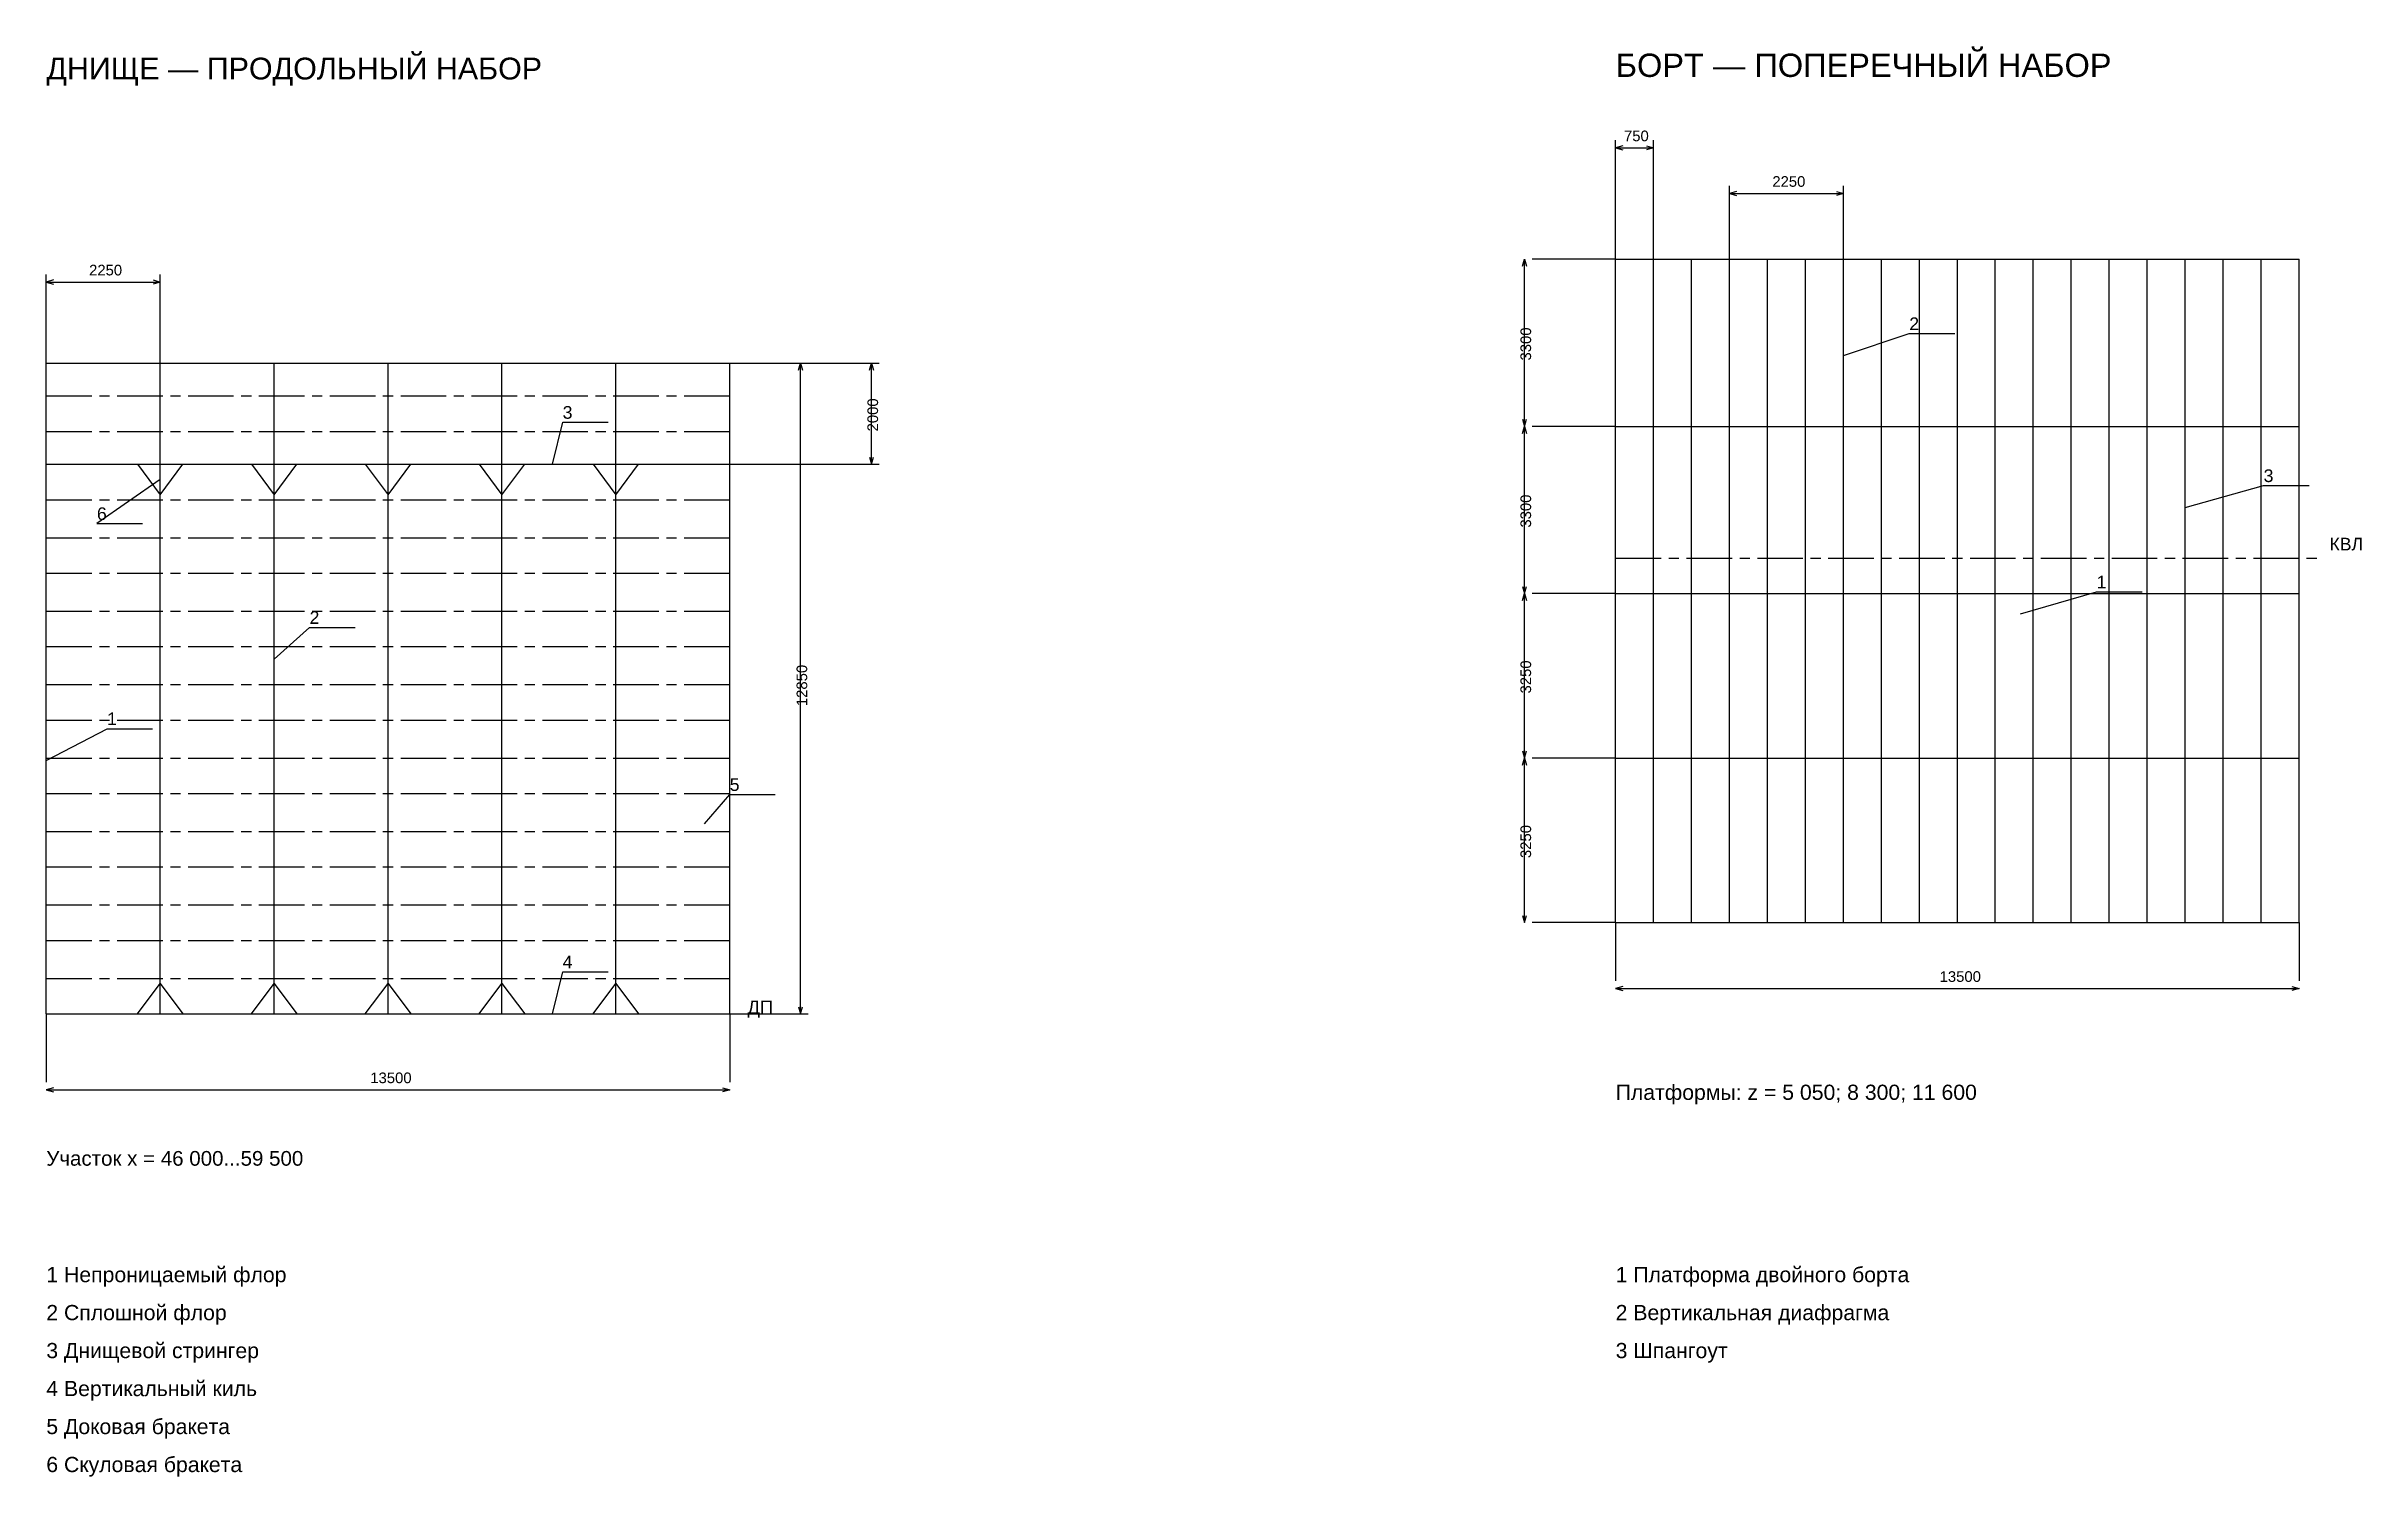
# Model space of a CAD drawing. Header units: millimetres. Extents: x -5500 to 149650, y -17240 to 192034.
# Drawn here: x 70000 to 115737, y 91860 to 120104 of the extents above; entities that cross this region are included whole.
import ezdxf

# ---------------------------------------------------------------- set-up
doc = ezdxf.new("R2010")
doc.units = ezdxf.units.MM
doc.linetypes.add('AXIS22', pattern=[1400, 900, -150, 200, -150])
for name, color, linetype in [('ARR_BOTTOM_CENTER', 30, 'AXIS22'), ('ARR_BOTTOM_DIM', 2, 'Continuous'), ('ARR_BOTTOM_HULL', 4, 'Continuous'), ('ARR_BOTTOM_MEMBER', 4, 'Continuous'), ('ARR_BOTTOM_SEAM', 7, 'Continuous'), ('ARR_BOTTOM_TEXT', 7, 'Continuous'), ('ARR_SIDE_CENTER', 30, 'AXIS22'), ('ARR_SIDE_DIM', 2, 'Continuous'), ('ARR_SIDE_HULL', 4, 'Continuous'), ('ARR_SIDE_MEMBER', 4, 'Continuous'), ('ARR_SIDE_SEAM', 7, 'Continuous'), ('ARR_SIDE_TEXT', 7, 'Continuous')]:
    doc.layers.add(name, color=color, linetype=linetype)
doc.styles.add('RU', font='arial.ttf')

msp = doc.modelspace()

# ---------------------------------------------------------------- texts
at = {"layer": 'ARR_BOTTOM_DIM', "style": 'RU'}
for s, p in [('2250', (70845, 115580)), ('13500', (76400, 99630))]:
    msp.add_text(s, height=210, dxfattribs=at).set_placement(p)
for s, p in [('2000', (86430, 112500)), ('12850', (85030, 107075))]:
    msp.add_text(s, height=210, rotation=90, dxfattribs=at).set_placement(p)
at = {"layer": 'ARR_BOTTOM_TEXT', "style": 'RU'}
for s, height, p in [('ДНИЩЕ — ПРОДОЛЬНЫЙ НАБОР', 430, (70000, 119450)), ('3', 250, (80200, 112750)), ('6', 250, (71000, 110750)), ('2', 250, (75200, 108700)), ('1', 250, (71200, 106700)), ('5', 250, (83500, 105400)), ('4', 250, (80200, 101900)), ('ДП', 260, (83850, 101000)), ('Участок x = 46 000...59 500', 290, (70000, 98000)), ('1 Непроницаемый флор', 300, (70000, 95700)), ('2 Сплошной флор', 300, (70000, 94950)), ('3 Днищевой стрингер', 300, (70000, 94200)), ('4 Вертикальный киль', 300, (70000, 93450)), ('5 Доковая бракета', 300, (70000, 92700)), ('6 Скуловая бракета', 300, (70000, 91950))]:
    msp.add_text(s, height=height, dxfattribs=at).set_placement(p)
at = {"layer": 'ARR_SIDE_DIM', "style": 'RU'}
for s, p in [('750', (101165, 118230)), ('2250', (104095, 117330)), ('13500', (107400, 101630))]:
    msp.add_text(s, height=210, dxfattribs=at).set_placement(p)
for s, p in [('3300', (99330, 113900)), ('3300', (99330, 110600)), ('3250', (99330, 107325)), ('3250', (99330, 104075))]:
    msp.add_text(s, height=210, rotation=90, dxfattribs=at).set_placement(p)
at = {"layer": 'ARR_SIDE_TEXT', "style": 'RU'}
for s, height, p in [('БОРТ — ПОПЕРЕЧНЫЙ НАБОР', 460, (101000, 119500)), ('2', 250, (106800, 114500)), ('3', 250, (113800, 111500)), ('КВЛ', 250, (115100, 110150)), ('1', 250, (110500, 109400)), ('Платформы: z = 5 050; 8 300; 11 600', 300, (101000, 99300)), ('1 Платформа двойного борта', 300, (101000, 95700)), ('2 Вертикальная диафрагма', 300, (101000, 94950)), ('3 Шпангоут', 300, (101000, 94200))]:
    msp.add_text(s, height=height, dxfattribs=at).set_placement(p)

# ---------------------------------------------------------------- linework, layer by layer
at = {"layer": 'ARR_BOTTOM_CENTER'}
for p, q in [((70000, 113200), (83500, 113200)), ((70000, 112500), (83500, 112500)), ((70000, 111150), (83500, 111150)), ((70000, 110400), (83500, 110400)), ((70000, 109700), (83500, 109700)), ((70000, 108950), (83500, 108950)), ((70000, 108250), (83500, 108250)), ((70000, 107500), (83500, 107500)), ((70000, 106800), (83500, 106800)), ((70000, 106050), (83500, 106050)), ((70000, 105350), (83500, 105350)), ((70000, 104600), (83500, 104600)), ((70000, 103900), (83500, 103900)), ((70000, 103150), (83500, 103150)), ((70000, 102450), (83500, 102450)), ((70000, 101700), (83500, 101700))]:
    msp.add_line(p, q, dxfattribs=at)
at = {"layer": 'ARR_BOTTOM_DIM'}
for p, q in [((70000, 113850), (70000, 115600)), ((70000, 115450), (72250, 115450)), ((72250, 113850), (72250, 115600)), ((83500, 113850), (85050, 113850)), ((83500, 113850), (86450, 113850)), ((84900, 101000), (84900, 113850)), ((86300, 111850), (86300, 113850)), ((83500, 111850), (86450, 111850)), ((70000, 101000), (70000, 99650)), ((83500, 101000), (83500, 99650)), ((83500, 101000), (85050, 101000)), ((70000, 99500), (83500, 99500))]:
    msp.add_line(p, q, dxfattribs=at)
for points in [[(70140, 115490), (70000, 115450), (70140, 115410)], [(72110, 115490), (72250, 115450), (72110, 115410)], [(84860, 113710), (84900, 113850), (84940, 113710)], [(86260, 113710), (86300, 113850), (86340, 113710)], [(86260, 111990), (86300, 111850), (86340, 111990)], [(84860, 101140), (84900, 101000), (84940, 101140)], [(70140, 99540), (70000, 99500), (70140, 99460)], [(83360, 99540), (83500, 99500), (83360, 99460)]]:
    msp.add_lwpolyline(points, dxfattribs=at)
at = {"layer": 'ARR_BOTTOM_HULL'}
for p, q in [((70000, 113850), (83500, 113850)), ((70000, 111850), (83500, 111850)), ((70000, 101000), (83500, 101000))]:
    msp.add_line(p, q, dxfattribs=at)
at = {"layer": 'ARR_BOTTOM_MEMBER'}
for p, q in [((70000, 101000), (70000, 113850)), ((72250, 101000), (72250, 113850)), ((74500, 101000), (74500, 113850)), ((76750, 101000), (76750, 113850)), ((79000, 101000), (79000, 113850)), ((81250, 101000), (81250, 113850)), ((83500, 101000), (83500, 113850))]:
    msp.add_line(p, q, dxfattribs=at)
for points in [[(71800, 111850), (72250, 111250), (72700, 111850)], [(74050, 111850), (74500, 111250), (74950, 111850)], [(76300, 111850), (76750, 111250), (77200, 111850)], [(78550, 111850), (79000, 111250), (79450, 111850)], [(80800, 111850), (81250, 111250), (81700, 111850)], [(71800, 101000), (72250, 101600), (72700, 101000)], [(74050, 101000), (74500, 101600), (74950, 101000)], [(76300, 101000), (76750, 101600), (77200, 101000)], [(78550, 101000), (79000, 101600), (79450, 101000)], [(80800, 101000), (81250, 101600), (81700, 101000)]]:
    msp.add_lwpolyline(points, dxfattribs=at)
at = {"layer": 'ARR_BOTTOM_SEAM'}
for p, q in [((70000, 101000), (70000, 113850)), ((83500, 101000), (83500, 113850))]:
    msp.add_line(p, q, dxfattribs=at)
for points in [[(80000, 111850), (80200, 112680), (81100, 112680)], [(72250, 111550), (71000, 110680), (71900, 110680)], [(74500, 108000), (75200, 108630), (76100, 108630)], [(70000, 106000), (71200, 106630), (72100, 106630)], [(83000, 104750), (83500, 105330), (84400, 105330)], [(80000, 101000), (80200, 101830), (81100, 101830)]]:
    msp.add_lwpolyline(points, dxfattribs=at)
at = {"layer": 'ARR_SIDE_CENTER'}
msp.add_line((101000, 110000), (115000, 110000), dxfattribs=at)
at = {"layer": 'ARR_SIDE_DIM'}
for p, q in [((101000, 115900), (101000, 118250)), ((101000, 118100), (101750, 118100)), ((101750, 115900), (101750, 118250)), ((103250, 115900), (103250, 117350)), ((103250, 117200), (105500, 117200)), ((105500, 115900), (105500, 117350)), ((99200, 112600), (99200, 115900)), ((101000, 115900), (99350, 115900)), ((99200, 109300), (99200, 112600)), ((101000, 112600), (99350, 112600)), ((101000, 112600), (99350, 112600)), ((99200, 106050), (99200, 109300)), ((101000, 109300), (99350, 109300)), ((101000, 109300), (99350, 109300)), ((99200, 102800), (99200, 106050)), ((101000, 106050), (99350, 106050)), ((101000, 106050), (99350, 106050)), ((101000, 102800), (99350, 102800)), ((101000, 102800), (101000, 101650)), ((114500, 102800), (114500, 101650)), ((101000, 101500), (114500, 101500))]:
    msp.add_line(p, q, dxfattribs=at)
for points in [[(101140, 118140), (101000, 118100), (101140, 118060)], [(101610, 118140), (101750, 118100), (101610, 118060)], [(103390, 117240), (103250, 117200), (103390, 117160)], [(105360, 117240), (105500, 117200), (105360, 117160)], [(99160, 115760), (99200, 115900), (99240, 115760)], [(99160, 112740), (99200, 112600), (99240, 112740)], [(99160, 112460), (99200, 112600), (99240, 112460)], [(99160, 109440), (99200, 109300), (99240, 109440)], [(99160, 109160), (99200, 109300), (99240, 109160)], [(99160, 106190), (99200, 106050), (99240, 106190)], [(99160, 105910), (99200, 106050), (99240, 105910)], [(99160, 102940), (99200, 102800), (99240, 102940)], [(101140, 101540), (101000, 101500), (101140, 101460)], [(114360, 101540), (114500, 101500), (114360, 101460)]]:
    msp.add_lwpolyline(points, dxfattribs=at)
at = {"layer": 'ARR_SIDE_HULL'}
for p, q in [((101000, 115900), (114500, 115900)), ((101000, 102800), (101000, 115900)), ((103250, 102800), (103250, 115900)), ((105500, 102800), (105500, 115900)), ((107750, 102800), (107750, 115900)), ((110000, 102800), (110000, 115900)), ((112250, 102800), (112250, 115900)), ((114500, 102800), (114500, 115900)), ((101000, 112600), (114500, 112600)), ((101000, 109300), (114500, 109300)), ((101000, 106050), (114500, 106050)), ((101000, 102800), (114500, 102800))]:
    msp.add_line(p, q, dxfattribs=at)
at = {"layer": 'ARR_SIDE_MEMBER'}
for p, q in [((101750, 102800), (101750, 115900)), ((102500, 102800), (102500, 115900)), ((104000, 102800), (104000, 115900)), ((104750, 102800), (104750, 115900)), ((106250, 102800), (106250, 115900)), ((107000, 102800), (107000, 115900)), ((108500, 102800), (108500, 115900)), ((109250, 102800), (109250, 115900)), ((110750, 102800), (110750, 115900)), ((111500, 102800), (111500, 115900)), ((113000, 102800), (113000, 115900)), ((113750, 102800), (113750, 115900))]:
    msp.add_line(p, q, dxfattribs=at)
at = {"layer": 'ARR_SIDE_SEAM'}
for points in [[(105500, 114000), (106800, 114430), (107700, 114430)], [(112250, 111000), (113800, 111430), (114700, 111430)], [(109000, 108900), (110500, 109330), (111400, 109330)]]:
    msp.add_lwpolyline(points, dxfattribs=at)

msp.set_redraw_order([(e.dxf.handle, doc.entitydb.next_handle()) for e in msp.query("TEXT MTEXT ATTDEF DIMENSION ARC_DIMENSION")])  # texts and dimensions are drawn at this point

doc.saveas('drawing.dxf')
